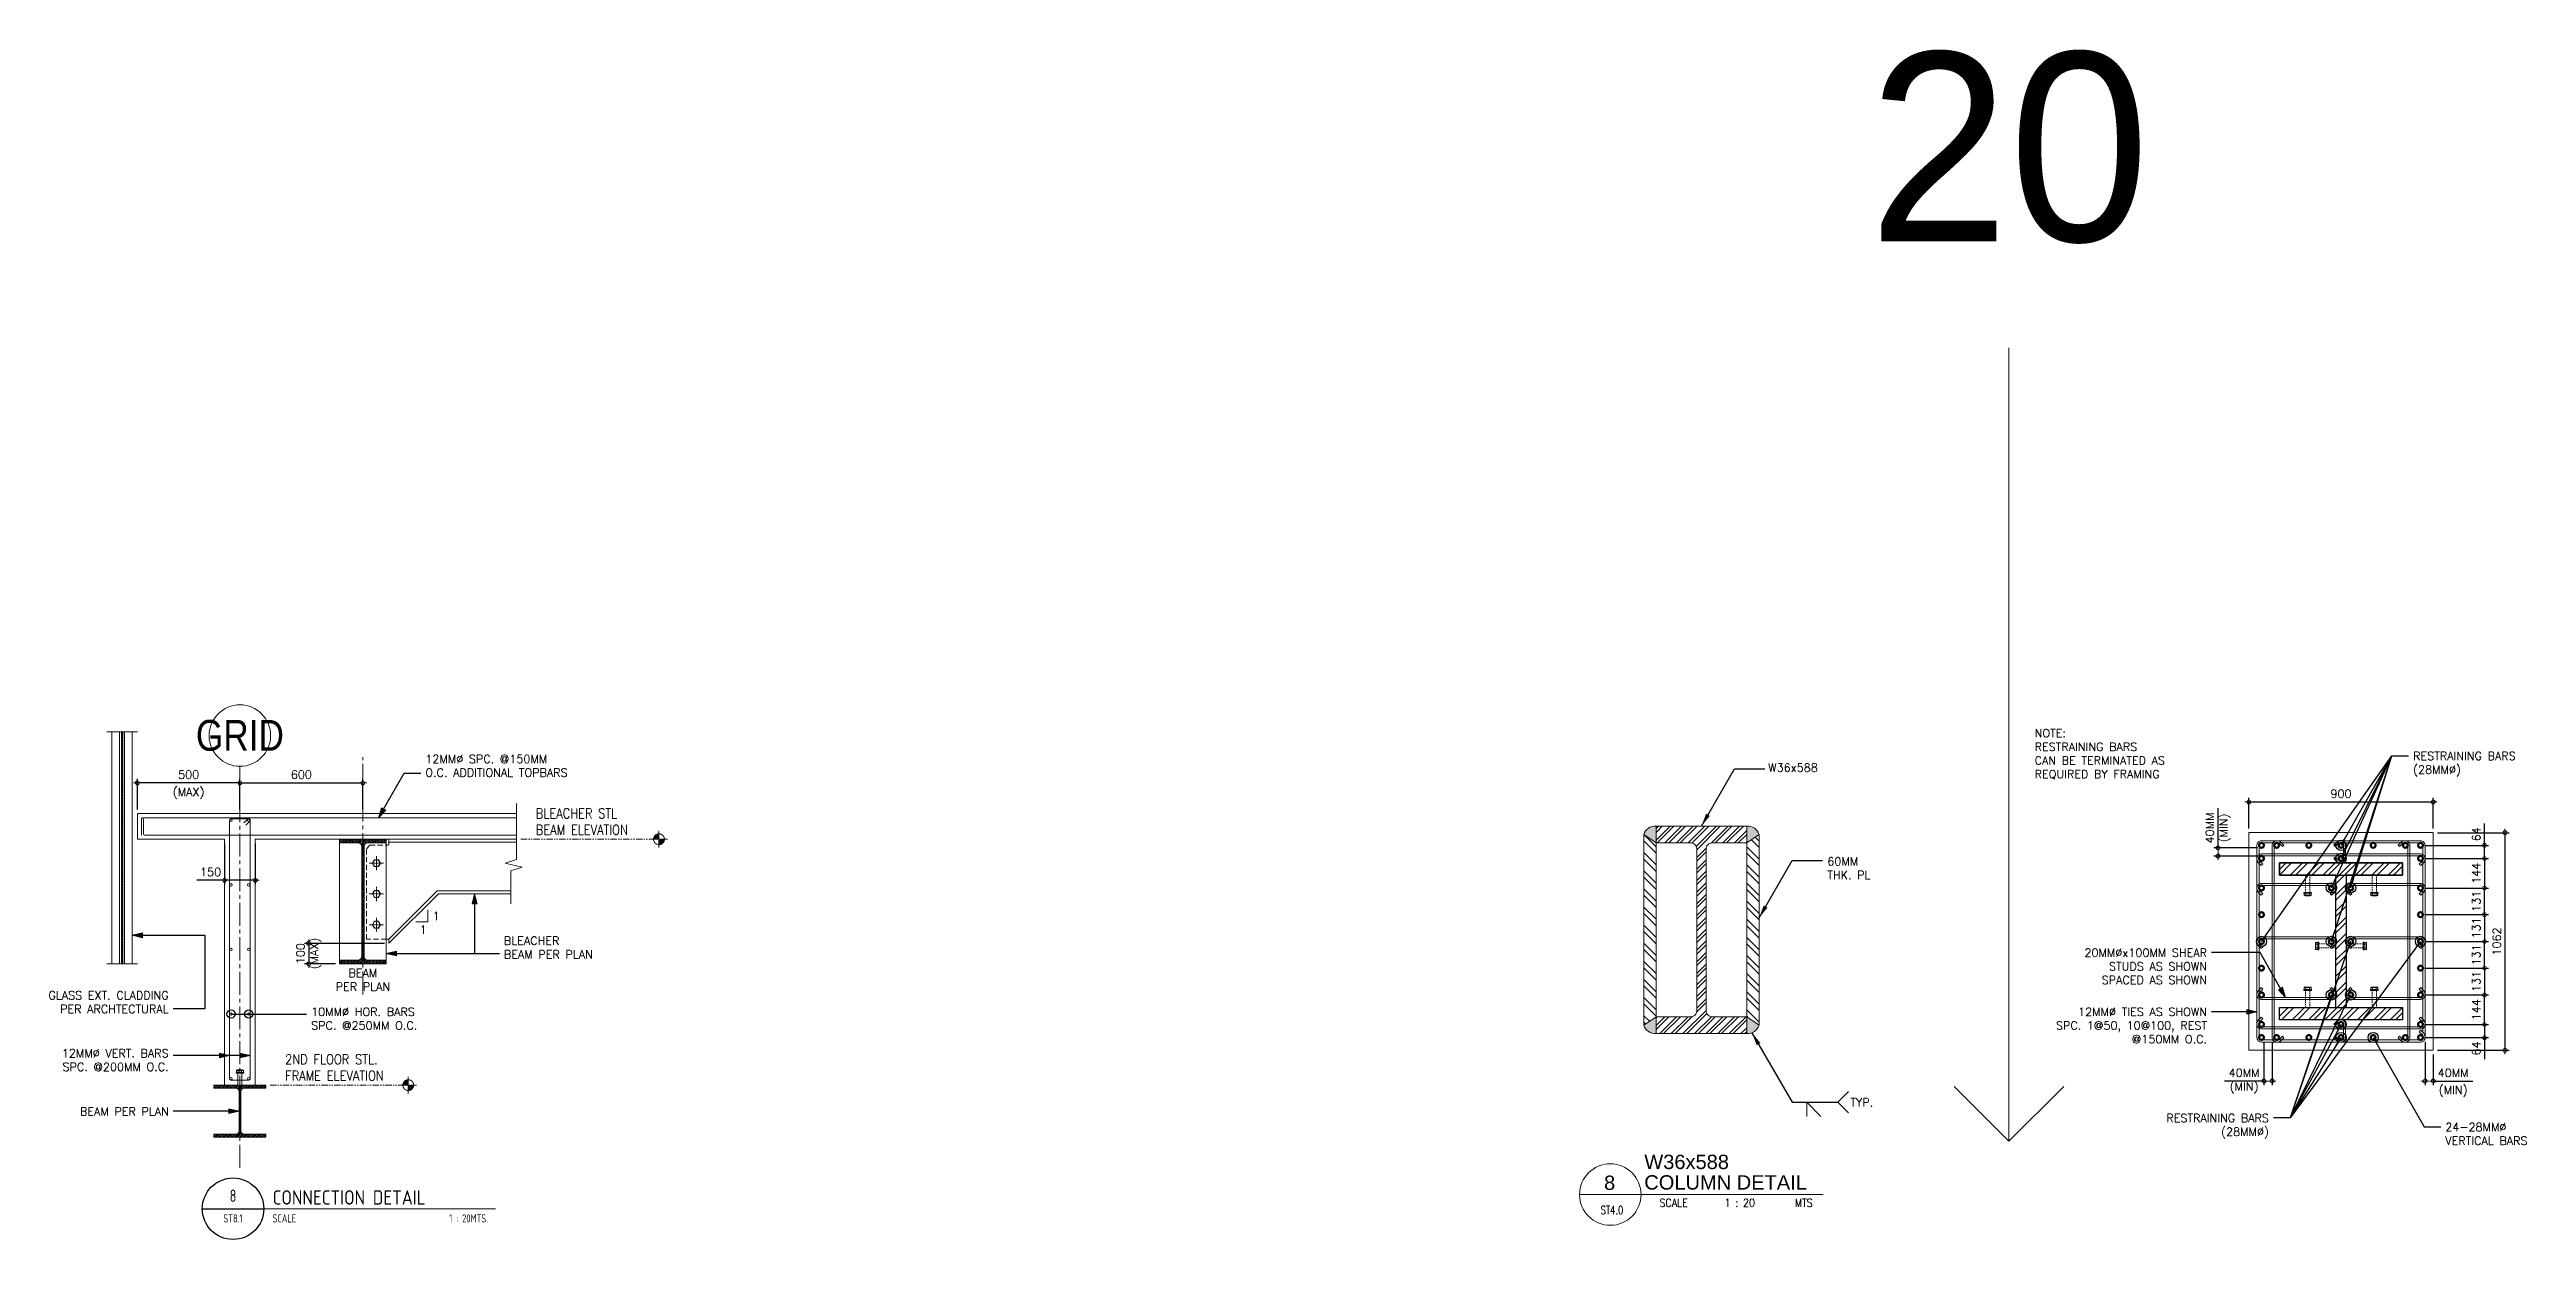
# Model space of a CAD drawing. Header units: millimetres. Extents: x 0 to 437400, y -4782 to 73710.
# Drawn here: x 29319 to 41405, y 13663 to 19470 of the extents above; entities that cross this region are included whole.
import ezdxf
from ezdxf.enums import TextEntityAlignment as Align

# ---------------------------------------------------------------- set-up
doc = ezdxf.new("R2010")
doc.units = ezdxf.units.MM
doc.header["$LTSCALE"] = 10
doc.header["$MEASUREMENT"] = 0
for name, pattern in [('CENTER2', [1.125, 0.75, -0.125, 0.125, -0.125]), ('HIDDEN', [0.375, 0.25, -0.125]), ('PHANTOM2', [1.25, 0.625, -0.125, 0.125, -0.125, 0.125, -0.125])]:
    doc.linetypes.add(name, pattern=pattern)
doc.layers.get('0').update_dxf_attribs({"lineweight": 9})
for name, color, linetype, lineweight in [('COLUMN', 5, 'Continuous', 30), ('CUT SECTION 020', 5, 'Continuous', 20), ('DRB001', 254, 'Continuous', 13), ('DRB002', 23, 'Continuous', 15), ('HATCH', 8, 'Continuous', 5), ('HPROP', 251, 'Continuous', 5), ('OUTLINE', 1, 'HIDDEN', 9), ('S-Ablt', 1, 'Continuous', 9), ('S-ANNO-DIMS', 1, 'Continuous', 5), ('S-Anno-Symb', 52, 'PHANTOM2', 9), ('S-Anno-Text', 52, 'Continuous', 15), ('S-ANNO-WELD', 1, 'Continuous', 9), ('S-BEAM-IDEN', 2, 'Continuous', 9), ('S-COLS', 6, 'Continuous', 9), ('S-DETL-FAST', 40, 'Continuous', 9), ('S-DETL-LN03', 3, 'Continuous', 9), ('S-DETL-LN8', 8, 'Continuous', 9), ('S-DETL-PATT', 9, 'Continuous', 9), ('S-DETL-RBAR', 7, 'Continuous', 9), ('S_GRID LINES', 252, 'Continuous', 5), ('S_SLAB', 253, 'Continuous', 9), ('TEXT', 2, 'Continuous', 20), ('TEXT1', 3, 'Continuous', 20), ('WELD', 251, 'Continuous', 5), ('WINDOW', 37, 'Continuous', 15)]:
    doc.layers.add(name, color=color, linetype=linetype, lineweight=lineweight)
doc.layers.add('S-DETL-GRID', color=62, linetype='Continuous', lineweight=9, plot=False)
doc.layers.add('TARGET-MAIN', color=1, linetype='Continuous')
doc.styles.add('1', font='romans.shx', dxfattribs={"width": 0.85, "height": 60})
doc.styles.add('2', font='simplex.shx', dxfattribs={"width": 0.95, "height": 40})
doc.styles.add('40', font='simplex.shx', dxfattribs={"height": 40})
doc.styles.add('ARCHITEXT', font='architxt.shx', dxfattribs={"width": 0.85})
doc.styles.add('ARIALNW', font='ARIALN.TTF')
doc.styles.add('ROMANS12', font='ROMANS.shx', dxfattribs={"height": 1.125})
doc.styles.add('ROMANS8', font='ROMANS.shx', dxfattribs={"height": 0.75})
doc.styles.add('ROMANSX', font='ROMANS.shx', dxfattribs={"height": 0.09375})
doc.styles.add('SHEETNAME', font='simplex.shx', dxfattribs={"width": 0.75, "height": 200})
doc.styles.add('TITLE1', font='HELV.shx', dxfattribs={"height": 500})
doc.dimstyles.new('ESCA20', dxfattribs={"dimtxt": 40, "dimasz": 0.25, "dimexe": 20, "dimexo": 20, "dimgap": 20, "dimtad": 1, "dimdec": 0, "dimrnd": 1, "dimdsep": 46, "dimtxsty": '40', "dimblk1": 'ESCADIM_ARW', "dimblk2": 'ESCADIM_ARW', "dimsah": 1, "dimcen": 50, "dimclrd": 256, "dimclre": 256, "dimclrt": 52, "dimadec": 0, "dimazin": 0, "dimtfac": 1, "dimtdec": 0, "dimtofl": 0, "dimtmove": 0, "dimatfit": 3, "dimldrblk": 'ESCADIM_ARW', "dimfxl": 1, "dimtolj": 1, "dimtzin": 0, "dimarcsym": 0})
doc.dimstyles.new('ESCA_ARW$7', dxfattribs={"dimtxt": 200, "dimasz": 1, "dimexe": 100, "dimexo": 100, "dimgap": 100, "dimtad": 1, "dimdec": 0, "dimrnd": 1, "dimdsep": 46, "dimtxsty": '1', "dimblk1": 'dim_arw', "dimblk2": 'dim_arw', "dimsah": 1, "dimcen": 50, "dimclrd": 1, "dimclre": 256, "dimclrt": 52, "dimadec": 0, "dimazin": 0, "dimtfac": 1, "dimtofl": 0, "dimtmove": 0, "dimatfit": 3, "dimldrblk": 'dim_arw', "dimfxl": 1, "dimtolj": 1, "dimtzin": 0, "dimarcsym": 0})
doc.dimstyles.new('TYP8$7', dxfattribs={"dimscale": 8, "dimtxt": 0.09375, "dimasz": 0.125, "dimexe": 0.0625, "dimexo": 0.0625, "dimgap": 0.03125, "dimtad": 0, "dimtoh": 1, "dimdec": 4, "dimzin": 3, "dimdsep": 46, "dimlunit": 4, "dimtxsty": 'ROMANS8', "dimcen": 0.125, "dimdle": 0.0625, "dimclrd": 256, "dimclre": 256, "dimclrt": 2, "dimadec": 0, "dimazin": 0, "dimtfac": 1, "dimtdec": 4, "dimtmove": 0, "dimatfit": 3, "dimfxl": 1, "dimtvp": 0.7, "dimfrac": 2, "dimtolj": 1, "dimtzin": 0, "dimarcsym": 0})

msp = doc.modelspace()

# ---------------------------------------------------------------- texts
at = {"layer": 'S-Anno-Text', "color": 5, "style": 'TITLE1'}
for s, p in [('W36x588', (37100.6, 14006.5)), ('COLUMN DETAIL', (37100.6, 13906.5))]:
    msp.add_text(s, height=70, dxfattribs=at).set_placement(p)
msp.add_text('8', height=70, dxfattribs=at).set_placement((36931.5, 13904.6), align=Align.CENTER)
at = {"layer": 'S-Anno-Text'}
for s, style, width, p in [('ST4.0', 'SHEETNAME', 0.75, (36943, 13786.4)), ('1 : 20', '2', 0.85, (37566.2, 13822))]:
    msp.add_text(s, height=40, dxfattribs=dict(at, style=style, width=width)).set_placement(p, align=Align.CENTER)
at = {"layer": 'S-Anno-Text', "style": '2', "width": 0.85}
msp.add_text('SCALE', height=40, dxfattribs=at).set_placement((37174.6, 13822))
msp.add_text('MTS', height=40, dxfattribs=at).set_placement((37922.4, 13822), align=Align.RIGHT)
at = {"layer": 'S-Anno-Text', "char_height": 40}
for s, insert, width, attachment_point, style in [('\\pxql;NOTE: \\PRESTRAINING BARS\\PCAN BE TERMINATED AS\\PREQUIRED BY FRAMING', (39992.9, 16153.8), 987.9, 3, 'ROMANS12'), ('12MM%%C SPC. @150MM\\PO.C. ADDITIONAL TOPBARS', (31152.9, 16027.8, 0), 910.912, 1, 'ROMANS12'), ('W36x588', (37705.2, 15965.5), 435.833, 4, 'ROMANSX'), ('RESTRAINING BARS\\P(28MM%%C)', (40851.8, 16042.6, 0), 910.912, 1, 'ROMANS12'), ('60MM \\PTHK. PL', (37993.5, 15474.6), 435.833, 4, 'ROMANSX'), ('1', (31188.3, 15261.8, 0), 936.672, 1, 'ROMANS12'), ('1', (31125.6, 15194.5, 0), 936.672, 1, 'ROMANS12'), ('\\pxql;BLEACHER\\PBEAM PER PLAN', (31536.3, 15140.8, 0), 936.672, 1, 'ROMANS12'), ('20MM%%Cx100MM SHEAR\\PSTUDS AS SHOWN \\PSPACED AS SHOWN', (39846.3, 15082.3, 0), 987.9, 3, 'ROMANS12'), ('GLASS EXT. CLADDING\\PPER ARCHTECTURAL', (29900.5, 14874.4, 0), 936.672, 3, 'ROMANS12'), ('\\pxqc;BEAM\\PPER PLAN', (30848.2, 14983.3, 0), 766.339, 2, 'ROMANS12'), ('10MM%%C HOR. BARS\\PSPC. @250MM O.C.', (30595.8, 14793.9, 0), 936.672, 1, 'ROMANS12'), ('12MM%%C TIES AS SHOWN\\PSPC. 1@50, 10@100, REST\\P@150MM O.C.', (39846.3, 14793.7, 0), 987.9, 3, 'ROMANS12'), ('12MM%%C VERT. BARS \\PSPC. @200MM O.C. ', (29900.5, 14591.6, 0), 1104.462, 3, 'ROMANS12'), ('\\pxqr;BEAM PER PLAN', (29901.5, 14307.5, 0), 936.672, 3, 'ROMANS12'), ('TYP.', (38105.9, 14332.2), 435.833, 4, 'ROMANSX'), ('RESTRAINING BARS\\P(28MM%%C)', (40148.2, 14275.4, 0), 910.912, 3, 'ROMANS12'), ('24-28MM%%C\\PVERTICAL BARS', (41008.8, 14231.4, 0), 910.912, 1, 'ROMANS12')]:
    msp.add_mtext(s, dxfattribs=dict(at, insert=insert, width=width, attachment_point=attachment_point, style=style))
at = {"layer": 'S-DETL-GRID'}
msp.add_text('20', height=921.78, dxfattribs=at).set_placement((38880, 18534.4), align=Align.CENTER)
at = {"layer": 'TEXT', "insert": (30248.2, 16122, 0), "char_height": 150, "width": 943.451, "attachment_point": 5, "style": 'ARIALNW'}
msp.add_mtext('GRID', dxfattribs=at)
at = {"layer": 'TEXT1', "char_height": 48, "attachment_point": 1, "style": '1'}
for s, insert, width in [('BLEACHER STL\\PBEAM ELEVATION', (31692.2, 15766, 0), 969.317), ('2ND FLOOR STL.\\PFRAME ELEVATION', (30469.1, 14566, 0), 724.583)]:
    msp.add_mtext(s, dxfattribs=dict(at, insert=insert, width=width))

# ---------------------------------------------------------------- blocks, each defined once
blk = doc.blocks.new('ESCADIM_ARW')
at = {"color": 9}
blk.add_line((75, 0), (-75, 0), dxfattribs=at)
blk.add_circle((0, 0), 37.5, dxfattribs=at)
blk = doc.blocks.new('*D52')
at = {"layer": 'Defpoints', "color": 0, "transparency": 16777216}
for p in [(30974, 15108, 0), (30584, 15008), (30734, 15008, 0)]:
    blk.add_point(p, dxfattribs=at)
at = {"layer": 'S-ANNO-DIMS', "lineweight": -2, "transparency": 16777216}
for p, q in [((30954, 15108), (30564, 15108)), ((30584, 15108), (30584, 15009)), ((30714, 15008), (30564, 15008))]:
    blk.add_line(p, q, dxfattribs=at)
at = {"layer": 'S-ANNO-DIMS', "lineweight": -2, "transparency": 16777216, "xscale": 0.25, "yscale": 0.25, "zscale": 0.25}
for p, rotation in [((30584, 15108), 90), ((30584, 15008), 270)]:
    blk.add_blockref('ESCADIM_ARW', p, dxfattribs=dict(at, rotation=rotation))
at = {"layer": 'S-ANNO-DIMS', "color": 52, "transparency": 16777216, "insert": (30584, 15058), "char_height": 40, "attachment_point": 5, "rotation": 90, "style": '40'}
blk.add_mtext('\\A1;100\\P(MAX)', dxfattribs=at)
blk = doc.blocks.new('HBOLTP')
at = {"color": 0, "linetype": 'ByBlock'}
blk.add_lwpolyline([(-0.25, 0.43), (-0.5, 0), (-0.25, -0.43), (0.25, -0.43), (0.5, 0), (0.25, 0.43)], close=True, dxfattribs=at)
blk.add_circle((0, 0), 0.433, dxfattribs=at)
blk = doc.blocks.new('TARGET-DWGLABEL')
at = {"layer": 'TARGET-MAIN'}
blk.add_line((-7.5, 0), (7.5, 0), dxfattribs=at)
blk.add_circle((0, 0), 7.5, dxfattribs=at)
at = {"layer": 'TARGET-MAIN', "color": 2, "style": 'ARCHITEXT', "width": 0.85}
blk.add_text('SCALE', height=2, dxfattribs=at).set_placement((9.66, -2.36), align=Align.MIDDLE_LEFT)
at = {"layer": 'TARGET-MAIN', "color": 6, "style": 'ARCHITEXT', "width": 0.85}
blk.add_attdef('DRAWING_TITLE', text='', height=5, dxfattribs=at).set_placement((9.08, 4.41), align=Align.MIDDLE_LEFT)
at = {"layer": 'TARGET-MAIN', "color": 4, "style": 'ARCHITEXT', "width": 0.85}
blk.add_attdef('DWG_NO.', text='', height=3, dxfattribs=at).set_placement((0, 3.17), align=Align.MIDDLE_CENTER)
at = {"layer": 'TARGET-MAIN', "color": 3, "style": 'ARCHITEXT', "width": 0.85}
blk.add_attdef('SHT_NO.', text='', height=2, dxfattribs=at).set_placement((-0.02, -2.36), align=Align.MIDDLE_CENTER)
at = {"layer": 'TARGET-MAIN', "color": 2, "style": 'ARCHITEXT', "width": 0.85}
blk.add_attdef('SCALE', text='', height=2, dxfattribs=at).set_placement((69.6, -2.36), align=Align.MIDDLE_RIGHT)
blk = doc.blocks.new('*D53')
at = {"layer": 'Defpoints', "color": 0, "transparency": 16777216}
for p in [(30848, 15891), (30248, 15741), (30848, 15741)]:
    blk.add_point(p, dxfattribs=at)
at = {"layer": 'S-ANNO-DIMS', "lineweight": -2, "transparency": 16777216}
for p, q in [((30248, 15761), (30248, 15911)), ((30248, 15891), (30848, 15891)), ((30848, 15761), (30848, 15911))]:
    blk.add_line(p, q, dxfattribs=at)
at = {"layer": 'S-ANNO-DIMS', "lineweight": -2, "transparency": 16777216, "xscale": 0.25, "yscale": 0.25, "zscale": 0.25, "rotation": 180}
blk.add_blockref('ESCADIM_ARW', (30248, 15891), dxfattribs=at)
at = {"layer": 'S-ANNO-DIMS', "lineweight": -2, "transparency": 16777216, "xscale": 0.25, "yscale": 0.25, "zscale": 0.25}
blk.add_blockref('ESCADIM_ARW', (30848, 15891), dxfattribs=at)
at = {"layer": 'S-ANNO-DIMS', "color": 52, "transparency": 16777216, "insert": (30548, 15931), "char_height": 40, "attachment_point": 5, "style": '40'}
blk.add_mtext('\\A1;600', dxfattribs=at)
blk = doc.blocks.new('dim_arw')
h = blk.add_hatch(color=256)
h.paths.add_polyline_path([(-125.6, 29.45), (0, 0), (-125.6, -29.45, -0.115681), (-132.51, 0, -0.115681)])
h.paths.add_polyline_path([(-249.02, 58.4), (-125.6, 29.45, 0.115681), (-132.51, 0, 0.115681), (-125.6, -29.45), (-249.02, -58.4)])
for p, q in [((0, 0), (-249.02, 58.4)), ((-249.02, 58.4), (-249.02, -58.4)), ((0, 0), (-249.02, -58.4))]:
    blk.add_line(p, q)
blk = doc.blocks.new('*D54')
at = {"layer": 'Defpoints', "color": 0, "transparency": 16777216}
for p in [(29748, 15891), (29748, 15741, 0), (30248, 15741)]:
    blk.add_point(p, dxfattribs=at)
at = {"layer": 'S-ANNO-DIMS', "lineweight": -2, "transparency": 16777216}
for p, q in [((29748, 15761), (29748, 15911)), ((30248, 15891), (29748, 15891)), ((30248, 15761), (30248, 15911))]:
    blk.add_line(p, q, dxfattribs=at)
at = {"layer": 'S-ANNO-DIMS', "lineweight": -2, "transparency": 16777216, "xscale": 0.25, "yscale": 0.25, "zscale": 0.25, "rotation": 180}
blk.add_blockref('ESCADIM_ARW', (29748, 15891), dxfattribs=at)
at = {"layer": 'S-ANNO-DIMS', "lineweight": -2, "transparency": 16777216, "xscale": 0.25, "yscale": 0.25, "zscale": 0.25}
blk.add_blockref('ESCADIM_ARW', (30248, 15891), dxfattribs=at)
at = {"layer": 'S-ANNO-DIMS', "color": 52, "transparency": 16777216, "char_height": 40, "attachment_point": 5, "style": '40'}
for s, insert in [('\\A1;(MAX)', (29998, 15840)), ('\\A1;500', (29998, 15931))]:
    blk.add_mtext(s, dxfattribs=dict(at, insert=insert))
blk = doc.blocks.new('BOLT', base_point=(6.579, 3.6798))
for p, q in [((6.571, 3.6847), (6.571, 3.6798)), ((6.575, 3.6847), (6.571, 3.6847)), ((6.575, 3.6858), (6.573, 3.6858)), ((6.575, 3.6798), (6.575, 3.6858)), ((6.575, 3.6858), (6.583, 3.6858)), ((6.575, 3.6847), (6.583, 3.6847)), ((6.585, 3.6858), (6.583, 3.6858)), ((6.583, 3.6798), (6.583, 3.6858)), ((6.587, 3.6847), (6.583, 3.6847)), ((6.587, 3.6798), (6.587, 3.6847))]:
    blk.add_line(p, q)
for centre, radius, start, end in [((6.573, 3.6833), 0.00241, 33.9696, 146.0304), ((6.579, 3.6777), 0.00805, 60.2058, 119.7942), ((6.585, 3.6833), 0.00241, 33.9696, 146.0304)]:
    blk.add_arc(centre, radius, start, end)
blk = doc.blocks.new('BOLT20')
at = {"color": 1}
for p, q in [((-18.5, 4.5), (-18.5, 0)), ((18.5, 4.5), (-18.5, 4.5)), ((-18.5, 0), (18.5, 0)), ((18.5, 0), (18.5, 4.5))]:
    blk.add_line(p, q, dxfattribs=at)
at = {"color": 1, "xscale": 2125, "yscale": 2000, "zscale": 2125}
blk.add_blockref('BOLT', (0, 4.5), dxfattribs=at)
blk = doc.blocks.new('Elev_Pnt')
at = {"layer": 'S-Anno-Symb'}
h = blk.add_hatch(color=1, dxfattribs=at)
h.paths.add_polyline_path([(0, 110, 0.414214), (-110, 0), (0, 0)])
h.paths.add_polyline_path([(110, 0), (0, 0), (0, -110, 0.414214)])
at = {"layer": 'S-Anno-Symb', "color": 1}
for p, q in [((-170, 0), (170, 0)), ((0, -170), (0, 170))]:
    blk.add_line(p, q, dxfattribs=at)
blk.add_circle((0, 0), 110, dxfattribs=at)
blk = doc.blocks.new('*D55')
at = {"layer": 'Defpoints', "color": 0, "transparency": 16777216}
for p in [(30173, 15616, 0), (30323, 15616, 0), (30173, 15416)]:
    blk.add_point(p, dxfattribs=at)
at = {"layer": 'S-ANNO-DIMS', "lineweight": -2, "transparency": 16777216}
for p, q in [((30173, 15596), (30173, 15396)), ((30323, 15596), (30323, 15396)), ((30173, 15416), (30038, 15416)), ((30323, 15416), (30173, 15416))]:
    blk.add_line(p, q, dxfattribs=at)
at = {"layer": 'S-ANNO-DIMS', "lineweight": -2, "transparency": 16777216, "xscale": 0.25, "yscale": 0.25, "zscale": 0.25, "rotation": 180}
blk.add_blockref('ESCADIM_ARW', (30173, 15416), dxfattribs=at)
at = {"layer": 'S-ANNO-DIMS', "lineweight": -2, "transparency": 16777216, "xscale": 0.25, "yscale": 0.25, "zscale": 0.25}
blk.add_blockref('ESCADIM_ARW', (30323, 15416), dxfattribs=at)
at = {"layer": 'S-ANNO-DIMS', "color": 52, "transparency": 16777216, "insert": (30105, 15456), "char_height": 40, "attachment_point": 5, "style": '40'}
blk.add_mtext('\\A1;150', dxfattribs=at)
blk = doc.blocks.new('*D120')
at = {"layer": 'Defpoints', "color": 0, "transparency": 16777216}
for p in [(40888, 14712), (40888, 14648), (41200, 14648)]:
    blk.add_point(p, dxfattribs=at)
at = {"layer": 'S-ANNO-DIMS', "lineweight": -2, "transparency": 16777216}
for p, q in [((40908, 14712), (41220, 14712)), ((40908, 14648), (41220, 14648)), ((41200, 14712), (41200, 14649)), ((41200, 14648), (41200, 14542))]:
    blk.add_line(p, q, dxfattribs=at)
at = {"layer": 'S-ANNO-DIMS', "lineweight": -2, "transparency": 16777216, "xscale": 0.25, "yscale": 0.25, "zscale": 0.25}
for p, rotation in [((41200, 14712), 90), ((41200, 14648), 270)]:
    blk.add_blockref('ESCADIM_ARW', p, dxfattribs=dict(at, rotation=rotation))
at = {"layer": 'S-ANNO-DIMS', "color": 52, "transparency": 16777216, "insert": (41160, 14595), "char_height": 40, "attachment_point": 5, "rotation": 90, "style": '40'}
blk.add_mtext('\\A1;64', dxfattribs=at)
blk = doc.blocks.new('*D121')
at = {"layer": 'Defpoints', "color": 0, "transparency": 16777216}
for p in [(40950, 15798), (40050, 15648), (40950, 15648)]:
    blk.add_point(p, dxfattribs=at)
at = {"layer": 'S-ANNO-DIMS', "lineweight": -2, "transparency": 16777216}
for p, q in [((40050, 15668), (40050, 15818)), ((40050, 15798), (40950, 15798)), ((40950, 15668), (40950, 15818))]:
    blk.add_line(p, q, dxfattribs=at)
at = {"layer": 'S-ANNO-DIMS', "lineweight": -2, "transparency": 16777216, "xscale": 0.25, "yscale": 0.25, "zscale": 0.25, "rotation": 180}
blk.add_blockref('ESCADIM_ARW', (40050, 15798), dxfattribs=at)
at = {"layer": 'S-ANNO-DIMS', "lineweight": -2, "transparency": 16777216, "xscale": 0.25, "yscale": 0.25, "zscale": 0.25}
blk.add_blockref('ESCADIM_ARW', (40950, 15798), dxfattribs=at)
at = {"layer": 'S-ANNO-DIMS', "color": 52, "transparency": 16777216, "insert": (40500, 15838), "char_height": 40, "attachment_point": 5, "style": '40'}
blk.add_mtext('\\A1;900', dxfattribs=at)
blk = doc.blocks.new('*D122')
at = {"layer": 'Defpoints', "color": 0, "transparency": 16777216}
for p in [(40910, 14648), (40950, 14586), (40950, 14436)]:
    blk.add_point(p, dxfattribs=at)
at = {"layer": 'S-ANNO-DIMS', "lineweight": -2, "transparency": 16777216}
for p, q in [((40910, 14628), (40910, 14416)), ((40950, 14566), (40950, 14416)), ((40910, 14436), (40910, 14436)), ((40950, 14436), (41143, 14436))]:
    blk.add_line(p, q, dxfattribs=at)
at = {"layer": 'S-ANNO-DIMS', "lineweight": -2, "transparency": 16777216, "xscale": 0.25, "yscale": 0.25, "zscale": 0.25}
blk.add_blockref('ESCADIM_ARW', (40910, 14436), dxfattribs=at)
at = {"layer": 'S-ANNO-DIMS', "lineweight": -2, "transparency": 16777216, "xscale": 0.25, "yscale": 0.25, "zscale": 0.25, "rotation": 180}
blk.add_blockref('ESCADIM_ARW', (40950, 14436), dxfattribs=at)
at = {"layer": 'S-ANNO-DIMS', "color": 52, "transparency": 16777216, "char_height": 40, "attachment_point": 5, "style": '40'}
for s, insert in [('\\A1;40MM', (41047, 14476)), ('\\A1;(MIN)', (41047, 14386))]:
    blk.add_mtext(s, dxfattribs=dict(at, insert=insert))
blk = doc.blocks.new('*D123')
at = {"layer": 'Defpoints', "color": 0, "transparency": 16777216}
for p in [(40124, 14648), (40164, 14648), (40124, 14436)]:
    blk.add_point(p, dxfattribs=at)
at = {"layer": 'S-ANNO-DIMS', "lineweight": -2, "transparency": 16777216}
for p, q in [((40124, 14628), (40124, 14416)), ((40164, 14628), (40164, 14416)), ((40124, 14436), (39931, 14436)), ((40164, 14436), (40165, 14436))]:
    blk.add_line(p, q, dxfattribs=at)
at = {"layer": 'S-ANNO-DIMS', "lineweight": -2, "transparency": 16777216, "xscale": 0.25, "yscale": 0.25, "zscale": 0.25}
blk.add_blockref('ESCADIM_ARW', (40124, 14436), dxfattribs=at)
at = {"layer": 'S-ANNO-DIMS', "lineweight": -2, "transparency": 16777216, "xscale": 0.25, "yscale": 0.25, "zscale": 0.25, "rotation": 180}
blk.add_blockref('ESCADIM_ARW', (40164, 14436), dxfattribs=at)
at = {"layer": 'S-ANNO-DIMS', "color": 52, "transparency": 16777216, "insert": (40027, 14436), "char_height": 40, "attachment_point": 5, "style": '40'}
blk.add_mtext('\\A1;40MM\\P(MIN)', dxfattribs=at)
blk = doc.blocks.new('*D124')
at = {"layer": 'Defpoints', "color": 0, "transparency": 16777216}
for p in [(39900, 15534), (40112, 15574), (40112, 15534)]:
    blk.add_point(p, dxfattribs=at)
at = {"layer": 'S-ANNO-DIMS', "lineweight": -2, "transparency": 16777216}
for p, q in [((39900, 15575), (39900, 15767)), ((40092, 15574), (39880, 15574)), ((40092, 15534), (39880, 15534)), ((39900, 15534), (39900, 15534))]:
    blk.add_line(p, q, dxfattribs=at)
at = {"layer": 'S-ANNO-DIMS', "lineweight": -2, "transparency": 16777216, "xscale": 0.25, "yscale": 0.25, "zscale": 0.25}
for p, rotation in [((39900, 15574), 270), ((39900, 15534), 90)]:
    blk.add_blockref('ESCADIM_ARW', p, dxfattribs=dict(at, rotation=rotation))
at = {"layer": 'S-ANNO-DIMS', "color": 52, "transparency": 16777216, "insert": (39900, 15671), "char_height": 40, "attachment_point": 5, "rotation": 90, "style": '40'}
blk.add_mtext('\\A1;40MM\\P(MIN)', dxfattribs=at)
blk = doc.blocks.new('*D125')
at = {"layer": 'Defpoints', "color": 0, "transparency": 16777216}
for p in [(40950, 15648), (40950, 14586), (41300, 14586)]:
    blk.add_point(p, dxfattribs=at)
at = {"layer": 'S-ANNO-DIMS', "lineweight": -2, "transparency": 16777216}
for p, q in [((40970, 15648), (41320, 15648)), ((41300, 15648), (41300, 14587)), ((40970, 14586), (41320, 14586))]:
    blk.add_line(p, q, dxfattribs=at)
at = {"layer": 'S-ANNO-DIMS', "lineweight": -2, "transparency": 16777216, "xscale": 0.25, "yscale": 0.25, "zscale": 0.25}
for p, rotation in [((41300, 15648), 90), ((41300, 14586), 270)]:
    blk.add_blockref('ESCADIM_ARW', p, dxfattribs=dict(at, rotation=rotation))
at = {"layer": 'S-ANNO-DIMS', "color": 52, "transparency": 16777216, "insert": (41260, 15117), "char_height": 40, "attachment_point": 5, "rotation": 90, "style": '40'}
blk.add_mtext('\\A1;1062', dxfattribs=at)
blk = doc.blocks.new('*D126')
at = {"layer": 'Defpoints', "color": 0, "transparency": 16777216}
for p in [(40888, 14856), (41200, 14856), (40888, 14712)]:
    blk.add_point(p, dxfattribs=at)
at = {"layer": 'S-ANNO-DIMS', "lineweight": -2, "transparency": 16777216}
for p, q in [((40908, 14856), (41220, 14856)), ((41200, 14713), (41200, 14856)), ((40908, 14712), (41220, 14712))]:
    blk.add_line(p, q, dxfattribs=at)
at = {"layer": 'S-ANNO-DIMS', "lineweight": -2, "transparency": 16777216, "xscale": 0.25, "yscale": 0.25, "zscale": 0.25}
for p, rotation in [((41200, 14856), 90), ((41200, 14712), 270)]:
    blk.add_blockref('ESCADIM_ARW', p, dxfattribs=dict(at, rotation=rotation))
at = {"layer": 'S-ANNO-DIMS', "color": 52, "transparency": 16777216, "insert": (41160, 14784), "char_height": 40, "attachment_point": 5, "rotation": 90, "style": '40'}
blk.add_mtext('\\A1;144', dxfattribs=at)
blk = doc.blocks.new('*D127')
at = {"layer": 'Defpoints', "color": 0, "transparency": 16777216}
for p in [(40888, 14987), (40888, 14856), (41200, 14856)]:
    blk.add_point(p, dxfattribs=at)
at = {"layer": 'S-ANNO-DIMS', "lineweight": -2, "transparency": 16777216}
for p, q in [((40908, 14987), (41220, 14987)), ((41200, 14987), (41200, 14857)), ((40908, 14856), (41220, 14856))]:
    blk.add_line(p, q, dxfattribs=at)
at = {"layer": 'S-ANNO-DIMS', "lineweight": -2, "transparency": 16777216, "xscale": 0.25, "yscale": 0.25, "zscale": 0.25}
for p, rotation in [((41200, 14987), 90), ((41200, 14856), 270)]:
    blk.add_blockref('ESCADIM_ARW', p, dxfattribs=dict(at, rotation=rotation))
at = {"layer": 'S-ANNO-DIMS', "color": 52, "transparency": 16777216, "insert": (41160, 14922), "char_height": 40, "attachment_point": 5, "rotation": 90, "style": '40'}
blk.add_mtext('\\A1;131', dxfattribs=at)
blk = doc.blocks.new('*D128')
at = {"layer": 'Defpoints', "color": 0, "transparency": 16777216}
for p in [(40888, 15117), (41200, 15117), (40888, 14987)]:
    blk.add_point(p, dxfattribs=at)
at = {"layer": 'S-ANNO-DIMS', "lineweight": -2, "transparency": 16777216}
for p, q in [((40908, 15117), (41220, 15117)), ((41200, 14987), (41200, 15117)), ((40908, 14987), (41220, 14987))]:
    blk.add_line(p, q, dxfattribs=at)
at = {"layer": 'S-ANNO-DIMS', "lineweight": -2, "transparency": 16777216, "xscale": 0.25, "yscale": 0.25, "zscale": 0.25}
for p, rotation in [((41200, 15117), 90), ((41200, 14987), 270)]:
    blk.add_blockref('ESCADIM_ARW', p, dxfattribs=dict(at, rotation=rotation))
at = {"layer": 'S-ANNO-DIMS', "color": 52, "transparency": 16777216, "insert": (41160, 15052), "char_height": 40, "attachment_point": 5, "rotation": 90, "style": '40'}
blk.add_mtext('\\A1;131', dxfattribs=at)
blk = doc.blocks.new('*D132')
at = {"layer": 'Defpoints', "color": 0, "transparency": 16777216}
for p in [(40888, 15586), (40888, 15522), (41200, 15586)]:
    blk.add_point(p, dxfattribs=at)
at = {"layer": 'S-ANNO-DIMS', "lineweight": -2, "transparency": 16777216}
for p, q in [((41200, 15586), (41200, 15693)), ((40908, 15586), (41220, 15586)), ((40908, 15522), (41220, 15522)), ((41200, 15523), (41200, 15586))]:
    blk.add_line(p, q, dxfattribs=at)
at = {"layer": 'S-ANNO-DIMS', "lineweight": -2, "transparency": 16777216, "xscale": 0.25, "yscale": 0.25, "zscale": 0.25}
for p, rotation in [((41200, 15586), 90), ((41200, 15522), 270)]:
    blk.add_blockref('ESCADIM_ARW', p, dxfattribs=dict(at, rotation=rotation))
at = {"layer": 'S-ANNO-DIMS', "color": 52, "transparency": 16777216, "insert": (41160, 15640), "char_height": 40, "attachment_point": 5, "rotation": 90, "style": '40'}
blk.add_mtext('\\A1;64', dxfattribs=at)
blk = doc.blocks.new('*D129')
at = {"layer": 'Defpoints', "color": 0, "transparency": 16777216}
for p in [(40888, 15522), (40888, 15378), (41200, 15378)]:
    blk.add_point(p, dxfattribs=at)
at = {"layer": 'S-ANNO-DIMS', "lineweight": -2, "transparency": 16777216}
for p, q in [((40908, 15522), (41220, 15522)), ((41200, 15522), (41200, 15379)), ((40908, 15378), (41220, 15378))]:
    blk.add_line(p, q, dxfattribs=at)
at = {"layer": 'S-ANNO-DIMS', "lineweight": -2, "transparency": 16777216, "xscale": 0.25, "yscale": 0.25, "zscale": 0.25}
for p, rotation in [((41200, 15522), 90), ((41200, 15378), 270)]:
    blk.add_blockref('ESCADIM_ARW', p, dxfattribs=dict(at, rotation=rotation))
at = {"layer": 'S-ANNO-DIMS', "color": 52, "transparency": 16777216, "insert": (41160, 15450), "char_height": 40, "attachment_point": 5, "rotation": 90, "style": '40'}
blk.add_mtext('\\A1;144', dxfattribs=at)
blk = doc.blocks.new('*D130')
at = {"layer": 'Defpoints', "color": 0, "transparency": 16777216}
for p in [(40888, 15378), (41200, 15378), (40888, 15248)]:
    blk.add_point(p, dxfattribs=at)
at = {"layer": 'S-ANNO-DIMS', "lineweight": -2, "transparency": 16777216}
for p, q in [((40908, 15378), (41220, 15378)), ((41200, 15248), (41200, 15378)), ((40908, 15248), (41220, 15248))]:
    blk.add_line(p, q, dxfattribs=at)
at = {"layer": 'S-ANNO-DIMS', "lineweight": -2, "transparency": 16777216, "xscale": 0.25, "yscale": 0.25, "zscale": 0.25}
for p, rotation in [((41200, 15378), 90), ((41200, 15248), 270)]:
    blk.add_blockref('ESCADIM_ARW', p, dxfattribs=dict(at, rotation=rotation))
at = {"layer": 'S-ANNO-DIMS', "color": 52, "transparency": 16777216, "insert": (41160, 15313), "char_height": 40, "attachment_point": 5, "rotation": 90, "style": '40'}
blk.add_mtext('\\A1;131', dxfattribs=at)
blk = doc.blocks.new('*D131')
at = {"layer": 'Defpoints', "color": 0, "transparency": 16777216}
for p in [(40888, 15248), (40888, 15117), (41200, 15117)]:
    blk.add_point(p, dxfattribs=at)
at = {"layer": 'S-ANNO-DIMS', "lineweight": -2, "transparency": 16777216}
for p, q in [((40908, 15248), (41220, 15248)), ((41200, 15248), (41200, 15118)), ((40908, 15117), (41220, 15117))]:
    blk.add_line(p, q, dxfattribs=at)
at = {"layer": 'S-ANNO-DIMS', "lineweight": -2, "transparency": 16777216, "xscale": 0.25, "yscale": 0.25, "zscale": 0.25}
for p, rotation in [((41200, 15248), 90), ((41200, 15117), 270)]:
    blk.add_blockref('ESCADIM_ARW', p, dxfattribs=dict(at, rotation=rotation))
at = {"layer": 'S-ANNO-DIMS', "color": 52, "transparency": 16777216, "insert": (41160, 15183), "char_height": 40, "attachment_point": 5, "rotation": 90, "style": '40'}
blk.add_mtext('\\A1;131', dxfattribs=at)

# ---------------------------------------------------------------- dimensions: what is measured, and where the dimension line sits
at = {"layer": 'S-ANNO-DIMS'}
for base, p1, p2, text, picture, middle in [((29748.2, 15890.9, 0), (30248.2, 15740.9, 0), (29748.2, 15740.9, 0), '<>\\X(MAX)', '*D54', (29998.2, 15890.9, 0)), ((40950, 14436.4), (40910, 14648.4), (40950, 14586.4), '<>MM\\X(MIN)', '*D122', (41046.7, 14436.4))]:
    dim = msp.add_linear_dim(base=base, p1=p1, p2=p2, angle=180, text=text, dimstyle='ESCA20', dxfattribs=at)
    dim.commit()
    dim.dimension.update_dxf_attribs({"geometry": picture, "text_midpoint": middle})
dim = msp.add_linear_dim(base=(30848.2, 15890.9, 0), p1=(30248.2, 15740.9, 0), p2=(30848.2, 15740.9, 0), text='<>\\X', dimstyle='ESCA20', dxfattribs=at)
dim.commit()
dim.dimension.update_dxf_attribs({"geometry": '*D53', "text_midpoint": (30548.2, 15890.9, 0)})
for base, p1, p2, angle, picture, middle in [((40950, 15798.4), (40050, 15648.4), (40950, 15648.4), 180, '*D121', (40500, 15838.4)), ((41200, 15586.4), (40888, 15522.4), (40888, 15586.4), 90, '*D132', (41160, 15640)), ((41300, 14586.4), (40950, 15648.4), (40950, 14586.4), 270, '*D125', (41260, 15117.4)), ((41200, 15378.4), (40888, 15522.4), (40888, 15378.4), 270, '*D129', (41160, 15450.4)), ((41200, 15378.4476411), (40888, 15247.9476411), (40888, 15378.4476411), 90, '*D130', (41160, 15313.1976411)), ((41200, 15117.4476411), (40888, 14986.9476411), (40888, 15117.4476411), 90, '*D128', (41160, 15052.1976411)), ((41200, 14856.4476411), (40888, 14986.9476411), (40888, 14856.4476411), 270, '*D127', (41160, 14921.6976411)), ((41200, 14856.4), (40888, 14712.4), (40888, 14856.4), 90, '*D126', (41160, 14784.4)), ((41200, 14648.4), (40888, 14712.4), (40888, 14648.4), 270, '*D120', (41160, 14594.9))]:
    dim = msp.add_linear_dim(base=base, p1=p1, p2=p2, angle=angle, dimstyle='ESCA20', dxfattribs=at)
    dim.commit()
    dim.dimension.update_dxf_attribs({"geometry": picture, "text_midpoint": middle})
for base, p1, p2, angle, text, picture, middle in [((39900, 15534.4), (40112, 15574.4), (40112, 15534.4), 90, '<>MM\\X(MIN)', '*D124', (39900, 15671.1)), ((41200, 15117.4), (40888, 15247.9), (40888, 15117.4), 270, '131', '*D131', (41200, 15182.7)), ((30584, 15008.3, 0), (30974.3, 15108.3, 0), (30734, 15008.3, 0), 90, '<>\\X(MAX)', '*D52', (30584, 15058.3, 0))]:
    dim = msp.add_linear_dim(base=base, p1=p1, p2=p2, angle=angle, text=text, dimstyle='ESCA20', dxfattribs=at)
    dim.commit()
    dim.dimension.update_dxf_attribs({"geometry": picture, "text_midpoint": middle, "dimtype": 160})
dim = msp.add_linear_dim(base=(30173.2, 15416, 0), p1=(30323.2, 15615.9, 0), p2=(30173.2, 15615.9, 0), dimstyle='ESCA20', dxfattribs=at)
dim.commit()
dim.dimension.update_dxf_attribs({"geometry": '*D55', "text_midpoint": (30105.3, 15416, 0), "dimtype": 160})
dim = msp.add_linear_dim(base=(40124, 14436.4), p1=(40164, 14648.4), p2=(40124, 14648.4), text='<>MM\\X(MIN)', dimstyle='ESCA20', dxfattribs=at)
dim.commit()
dim.dimension.update_dxf_attribs({"geometry": '*D123', "text_midpoint": (40027.3, 14436.4), "dimtype": 160})

# ---------------------------------------------------------------- hatches: boundary and pattern name
at = {"layer": 'HATCH'}
h = msp.add_hatch(dxfattribs=at)
h.set_pattern_fill('ANSI32', color=254, scale=25, style=0)
h.set_pattern_definition([(45, (-121997.13, -116890.902), (-6.62912607, 6.62912607), []), (45, (-121992.711, -116890.902), (-6.62912607, 6.62912607), [])])
h.paths.add_polyline_path([(29670.2, 16140.9), (29676.2, 16140.9), (29676.2, 15008.3), (29670.2, 15008.3)])
h = msp.add_hatch(dxfattribs=at)
h.set_pattern_fill('ANSI31', color=254, scale=50, style=0)
h.set_pattern_definition([(45, (-118582.229, -117015.902), (-4.41941738, 4.41941738), [])])
edge = h.paths.add_edge_path()
edge.add_line((30848.2, 15008.3), (30734, 15008.3))
edge.add_line((30734, 15008.3), (30734, 15025.6))
edge.add_line((30734, 15025.6), (30823.3, 15025.6))
edge.add_arc((30823.3, 15044.8), 19.2, 270, 360)
edge.add_line((30842.6, 15044.8), (30842.6, 15579.4))
edge.add_arc((30823.3, 15579.4), 19.2, 0, 90)
edge.add_line((30823.3, 15598.6), (30734, 15598.6))
edge.add_line((30734, 15598.6), (30734, 15615.9))
edge.add_line((30734, 15615.9), (30962.3, 15615.9))
edge.add_line((30962.3, 15615.9), (30962.3, 15598.6))
edge.add_line((30962.3, 15598.6), (30873, 15598.6))
edge.add_arc((30873, 15579.4), 19.2, 90, 180)
edge.add_line((30853.8, 15579.4), (30853.8, 15044.8))
edge.add_arc((30873, 15044.8), 19.2, 180, 270)
edge.add_line((30873, 15025.6), (30962.3, 15025.6))
edge.add_line((30962.3, 15025.6), (30962.3, 15008.3))
edge.add_line((30962.3, 15008.3), (30848.2, 15008.3))
h = msp.add_hatch(dxfattribs=at)
h.set_pattern_fill('ANSI32', color=256, scale=150, style=0)
h.set_pattern_definition([(45, (-3240, 10848), (-39.77476, 39.77476), []), (45, (-3213.483, 10848), (-39.77476, 39.77476), [])])
h.paths.add_polyline_path([(40200, 15500.4), (40800, 15500.4), (40800, 15440.4), (40525, 15440.4), (40525, 14794.4), (40800, 14794.4), (40800, 14734.4), (40200, 14734.4), (40200, 14794.4), (40475, 14794.4), (40475, 15440.4), (40200, 15440.4)])
h = msp.add_hatch(dxfattribs=at)
h.set_pattern_fill('ANSI31', color=254, scale=50, style=0)
h.set_pattern_definition([(45, (-106065.4467, -117941.8645), (-4.41941738, 4.41941738), [])])
edge = h.paths.add_edge_path()
edge.add_line((30248.2, 14162.4), (30121.2, 14162.4))
edge.add_line((30121.2, 14162.4), (30121.2, 14176.6))
edge.add_line((30121.2, 14176.6), (30227.9, 14176.6))
edge.add_arc((30227.9, 14192.5), 15.9, 270, 360)
edge.add_line((30243.9, 14192.5), (30243.9, 14385.7))
edge.add_arc((30227.9, 14385.7), 15.9, 0, 90)
edge.add_line((30227.9, 14401.6), (30121.2, 14401.6))
edge.add_line((30121.2, 14401.6), (30121.2, 14415.9))
edge.add_line((30121.2, 14415.9), (30375.2, 14415.9))
edge.add_line((30375.2, 14415.9), (30375.2, 14401.6))
edge.add_line((30375.2, 14401.6), (30268.4, 14401.6))
edge.add_arc((30268.4, 14385.7), 15.9, 90, 180)
edge.add_line((30252.5, 14385.7), (30252.5, 14192.5))
edge.add_arc((30268.4, 14192.5), 15.9, 180, 270)
edge.add_line((30268.4, 14176.6), (30375.2, 14176.6))
edge.add_line((30375.2, 14176.6), (30375.2, 14162.4))
edge.add_line((30375.2, 14162.4), (30248.2, 14162.4))
at = {"layer": 'S-DETL-LN8'}
h = msp.add_hatch(dxfattribs=at)
h.set_pattern_fill('STEEL', color=256, scale=500, angle=90, style=0)
h.set_pattern_definition([(135, (-17013.81, 8674.6), (-44.194174, -44.194174), []), (135, (-17045.06, 8674.6), (-44.194174, -44.194174), [])])
h.paths.add_polyline_path([(37600.3, 15597.8), (37660.3, 15638.8), (37660.3, 14708.9), (37600.3, 14749.9)])
h.paths.add_polyline_path([(37158.3, 15597.8), (37098.3, 15638.8), (37098.3, 14708.9), (37158.3, 14749.9)])
at = {"layer": 'S-DETL-PATT'}
h = msp.add_hatch(dxfattribs=at)
h.set_pattern_fill('ANSI32', color=256, scale=106.666667, style=0)
h.set_pattern_definition([(45, (-17013.81, 8674.6), (-28.28427, 28.28427), []), (45, (-16994.954, 8674.6), (-28.28427, 28.28427), [])])
edge = h.paths.add_edge_path()
edge.add_line((37379.3, 14667.9), (37158.3, 14667.9))
edge.add_line((37158.3, 14667.9), (37158.3, 14749.9))
edge.add_line((37158.3, 14749.9), (37327.5, 14749.9))
edge.add_arc((37327.5, 14779), 29.1, 270, 360)
edge.add_line((37356.5, 14779), (37356.5, 15568.7))
edge.add_arc((37327.5, 15568.7), 29.1, 0, 90)
edge.add_line((37327.5, 15597.8), (37158.3, 15597.8))
edge.add_line((37158.3, 15597.8), (37158.3, 15679.8))
edge.add_line((37158.3, 15679.8), (37600.3, 15679.8))
edge.add_line((37600.3, 15679.8), (37600.3, 15597.8))
edge.add_line((37600.3, 15597.8), (37431.1, 15597.8))
edge.add_arc((37431.1, 15568.7), 29.1, 90, 180)
edge.add_line((37402, 15568.7), (37402, 14779))
edge.add_arc((37431.1, 14779), 29.1, 180, 270)
edge.add_line((37431.1, 14749.9), (37600.3, 14749.9))
edge.add_line((37600.3, 14749.9), (37600.3, 14667.9))
edge.add_line((37600.3, 14667.9), (37379.3, 14667.9))
at = {"layer": 'WELD'}
h = msp.add_hatch(color=256, dxfattribs=at)
h.paths.add_polyline_path([(37158.3, 15679.8, 0.357162), (37098.3, 15638.8), (37158.3, 15597.8)])
h.paths.add_polyline_path([(37600.3, 15679.8), (37600.3, 15597.8), (37660.3, 15638.8, 0.357162)])
h.paths.add_polyline_path([(37600.3, 14749.9), (37600.3, 14667.9, 0.357162), (37660.3, 14708.9)])
h.paths.add_polyline_path([(37158.3, 14749.9), (37098.3, 14708.9, 0.357162), (37158.3, 14667.9)])

# ---------------------------------------------------------------- linework, layer by layer
at = {"color": 1}
for p, q in [((29748.2, 16140.9, 0), (29598.2, 16140.9, 0)), ((29748.2, 15008.3, 0), (29598.2, 15008.3, 0))]:
    msp.add_line(p, q, dxfattribs=at)
at = {"color": 1, "elevation": 0}
msp.add_lwpolyline([(31598.4, 15790.9), (31598.4, 15516.9), (31542.8, 15498.6), (31626.2, 15479.6), (31570.6, 15461.3), (31570.6, 15300.4)], dxfattribs=at)
at = {"color": 254, "elevation": 0}
msp.add_lwpolyline([(31165.6, 15271.3), (31165.6, 15212.3), (31106.6, 15212.3)], dxfattribs=at)
msp.add_circle((30248.2, 16122, 0), 150)
at = {"layer": 'COLUMN', "ltscale": 0.05}
for points in [[(40200, 15500.4), (40800, 15500.4), (40800, 15440.4), (40525, 15440.4), (40525, 14794.4), (40800, 14794.4), (40800, 14734.4), (40200, 14734.4), (40200, 14794.4), (40475, 14794.4), (40475, 15440.4), (40200, 15440.4), (40200, 15500.4)], [(40200, 15440.4), (40800, 15440.4), (40800, 15500.4), (40200, 15500.4)], [(40200, 14794.4), (40800, 14794.4), (40800, 14734.4), (40200, 14734.4)]]:
    msp.add_lwpolyline(points, close=True, dxfattribs=at)
at = {"layer": 'CUT SECTION 020'}
msp.add_lwpolyline([(40950, 15648.4), (40050, 15648.4), (40050, 14586.4), (40950, 14586.4)], close=True, dxfattribs=at)
at = {"layer": 'DRB001', "color": 7, "lineweight": 50}
for centre in [(40112, 15586.4), (40186, 15586.4), (40343, 15586.4), (40500, 15586.4), (40657, 15586.4), (40814, 15586.4), (40888, 15586.4), (40112, 15522.4), (40500, 15522.4), (40888, 15522.4), (40112, 15378.4), (40453, 15378.4), (40547, 15378.4), (40888, 15378.4), (40112, 15247.9), (40888, 15247.9), (40112, 15117.4), (40453, 15117.4), (40547, 15117.4), (40888, 15117.4), (40112, 14986.9), (40888, 14986.9), (40112, 14856.4), (40453, 14856.4), (40547, 14856.4), (40888, 14856.4), (40112, 14712.4), (40112, 14648.4), (40186, 14648.4), (40343, 14648.4), (40500, 14712.4), (40500, 14648.4), (40657, 14648.4), (40814, 14648.4), (40888, 14712.4), (40888, 14648.4)]:
    msp.add_circle(centre, 12, dxfattribs=at)
at = {"layer": 'DRB002', "color": 37, "lineweight": 18}
msp.add_lwpolyline([(40910, 14652.2), (40910, 15586.4, 0.4142136), (40888, 15608.4), (40112, 15608.4, 0.4142136), (40090, 15586.4), (40090, 14648.4, 0.4142136), (40112, 14626.4), (40888, 14626.4, 0.4142136), (40910, 14648.4), (40910, 14652.2, 0.1989133), (40902.4, 14670.5), (40889.1, 14683.8), (40882, 14676.7), (40895.4, 14663.4, -0.1989133), (40900, 14652.2), (40900, 14648.4, -0.4142136), (40888, 14636.4), (40112, 14636.4, -0.4142136), (40100, 14648.4), (40100, 15586.4, -0.4142136), (40112, 15598.4), (40888, 15598.4, -0.4142136), (40900, 15586.4), (40900, 14672.9)], format="xyb", dxfattribs=at)
at = {"layer": 'DRB002', "color": 254, "lineweight": 18}
for points in [[(40174, 15586.4, -0.4142136), (40186, 15598.4), (40189.8, 15598.4, -0.1989133), (40200.9, 15593.8), (40214.3, 15580.5), (40221.4, 15587.5), (40208, 15600.9, 0.1989133), (40189.8, 15608.4), (40186, 15608.4, 0.4142136), (40164, 15586.4), (40164, 14648.4, 0.4142136), (40186, 14626.4), (40189.8, 14626.4, 0.1989133), (40208, 14634), (40221.4, 14647.4), (40214.3, 14654.4), (40200.9, 14641.1, -0.1989133), (40189.8, 14636.4), (40186, 14636.4, -0.4142136), (40174, 14648.4)], [(40512, 15586.4, 0.4142136), (40500, 15598.4), (40496.2, 15598.4, 0.1989133), (40485.1, 15593.8), (40471.7, 15580.5), (40464.6, 15587.5), (40478, 15600.9, -0.1989133), (40496.2, 15608.4), (40500, 15608.4, -0.4142136), (40522, 15586.4), (40522, 15522.4, -0.4142136), (40500, 15500.4), (40496.2, 15500.4, -0.1989133), (40478, 15508), (40464.6, 15521.4), (40471.7, 15528.4), (40485.1, 15515.1, 0.1989133), (40496.2, 15510.4), (40500, 15510.4, 0.4142136), (40512, 15522.4)], [(40826, 15586.4, 0.4142136), (40814, 15598.4), (40810.2, 15598.4, 0.1989133), (40799.1, 15593.8), (40785.7, 15580.5), (40778.6, 15587.5), (40792, 15600.9, -0.1989133), (40810.2, 15608.4), (40814, 15608.4, -0.4142136), (40836, 15586.4), (40836, 14648.4, -0.4142136), (40814, 14626.4), (40810.2, 14626.4, -0.1989133), (40792, 14634), (40778.6, 14647.4), (40785.7, 14654.4), (40799.1, 14641.1, 0.1989133), (40810.2, 14636.4), (40814, 14636.4, 0.4142136), (40826, 14648.4)], [(40112, 15534.4, 0.4142136), (40100, 15522.4), (40100, 15518.7, 0.1989133), (40104.6, 15507.5), (40118, 15494.1), (40110.9, 15487.1), (40097.6, 15500.4, -0.1989133), (40090, 15518.7), (40090, 15522.4, -0.4142136), (40112, 15544.4), (40888, 15544.4, -0.4142136), (40910, 15522.4), (40910, 15518.7, -0.1989133), (40902.4, 15500.4), (40889.1, 15487.1), (40882, 15494.1), (40895.4, 15507.5, 0.1989133), (40900, 15518.7), (40900, 15522.4, 0.4142136), (40888, 15534.4)], [(40112, 15390.4, 0.4142136), (40100, 15378.4), (40100, 15374.7, 0.1989133), (40104.6, 15363.5), (40118, 15350.1), (40110.9, 15343.1), (40097.6, 15356.4, -0.1989133), (40090, 15374.7), (40090, 15378.4, -0.4142136), (40112, 15400.4), (40453, 15400.4, -0.4142136), (40475, 15378.4), (40475, 15374.7, -0.1989133), (40467.4, 15356.4), (40454.1, 15343.1), (40447, 15350.1), (40460.4, 15363.5, 0.1989133), (40465, 15374.7), (40465, 15378.4, 0.4142136), (40453, 15390.4)], [(40888, 15390.4, -0.4142136), (40900, 15378.4), (40900, 15374.7, -0.1989133), (40895.4, 15363.5), (40882, 15350.1), (40889.1, 15343.1), (40902.4, 15356.4, 0.1989133), (40910, 15374.7), (40910, 15378.4, 0.4142136), (40888, 15400.4), (40547, 15400.4, 0.4142136), (40525, 15378.4), (40525, 15374.7, 0.1989133), (40532.6, 15356.4), (40545.9, 15343.1), (40553, 15350.1), (40539.6, 15363.5, -0.1989133), (40535, 15374.7), (40535, 15378.4, -0.4142136), (40547, 15390.4)], [(40112, 15129.4, 0.4142136), (40100, 15117.4), (40100, 15113.7, 0.1989133), (40104.6, 15102.5), (40118, 15089.1), (40110.9, 15082.1), (40097.6, 15095.4, -0.1989133), (40090, 15113.7), (40090, 15117.4, -0.4142136), (40112, 15139.4), (40453, 15139.4, -0.4142136), (40475, 15117.4), (40475, 15113.7, -0.1989133), (40467.4, 15095.4), (40454.1, 15082.1), (40447, 15089.1), (40460.4, 15102.5, 0.1989133), (40465, 15113.7), (40465, 15117.4, 0.4142136), (40453, 15129.4)], [(40888, 15129.4, -0.4142136), (40900, 15117.4), (40900, 15113.7, -0.1989133), (40895.4, 15102.5), (40882, 15089.1), (40889.1, 15082.1), (40902.4, 15095.4, 0.1989133), (40910, 15113.7), (40910, 15117.4, 0.4142136), (40888, 15139.4), (40547, 15139.4, 0.4142136), (40525, 15117.4), (40525, 15113.7, 0.1989133), (40532.6, 15095.4), (40545.9, 15082.1), (40553, 15089.1), (40539.6, 15102.5, -0.1989133), (40535, 15113.7), (40535, 15117.4, -0.4142136), (40547, 15129.4)], [(40112, 14844.4, -0.4142136), (40100, 14856.4), (40100, 14860.2, -0.1989133), (40104.6, 14871.4), (40118, 14884.7), (40110.9, 14891.8), (40097.6, 14878.5, 0.1989133), (40090, 14860.2), (40090, 14856.4, 0.4142136), (40112, 14834.4), (40453, 14834.4, 0.4142136), (40475, 14856.4), (40475, 14860.2, 0.1989133), (40467.4, 14878.5), (40454.1, 14891.8), (40447, 14884.7), (40460.4, 14871.4, -0.1989133), (40465, 14860.2), (40465, 14856.4, -0.4142136), (40453, 14844.4)], [(40888, 14844.4, 0.4142136), (40900, 14856.4), (40900, 14860.2, 0.1989133), (40895.4, 14871.4), (40882, 14884.7), (40889.1, 14891.8), (40902.4, 14878.5, -0.1989133), (40910, 14860.2), (40910, 14856.4, -0.4142136), (40888, 14834.4), (40547, 14834.4, -0.4142136), (40525, 14856.4), (40525, 14860.2, -0.1989133), (40532.6, 14878.5), (40545.9, 14891.8), (40553, 14884.7), (40539.6, 14871.4, 0.1989133), (40535, 14860.2), (40535, 14856.4, 0.4142136), (40547, 14844.4)], [(40112, 14700.4, -0.4142136), (40100, 14712.4), (40100, 14716.2, -0.1989133), (40104.6, 14727.4), (40118, 14740.7), (40110.9, 14747.8), (40097.6, 14734.5, 0.1989133), (40090, 14716.2), (40090, 14712.4, 0.4142136), (40112, 14690.4), (40888, 14690.4, 0.4142136), (40910, 14712.4), (40910, 14716.2, 0.1989133), (40902.4, 14734.5), (40889.1, 14747.8), (40882, 14740.7), (40895.4, 14727.4, -0.1989133), (40900, 14716.2), (40900, 14712.4, -0.4142136), (40888, 14700.4)], [(40512, 14712.4, 0.4142136), (40500, 14724.4), (40496.2, 14724.4, 0.1989133), (40485.1, 14719.8), (40471.7, 14706.5), (40464.6, 14713.5), (40478, 14726.9, -0.1989133), (40496.2, 14734.4), (40500, 14734.4, -0.4142136), (40522, 14712.4), (40522, 14648.4, -0.4142136), (40500, 14626.4), (40496.2, 14626.4, -0.1989133), (40478, 14634), (40464.6, 14647.4), (40471.7, 14654.4), (40485.1, 14641.1, 0.1989133), (40496.2, 14636.4), (40500, 14636.4, 0.4142136), (40512, 14648.4)]]:
    msp.add_lwpolyline(points, format="xyb", close=True, dxfattribs=at)
at = {"layer": 'HPROP', "color": 1}
for p, q in [((40327.5, 15352.4), (40327.5, 15356.9)), ((40347.5, 15352.4), (40347.5, 15356.9)), ((40652.5, 15352.4), (40652.5, 15356.9)), ((40672.5, 15352.4), (40672.5, 15356.9)), ((40387, 15105.4), (40391.5, 15105.4)), ((40387, 15085.4), (40391.5, 15085.4)), ((40613, 15105.4), (40608.5, 15105.4)), ((40613, 15085.4), (40608.5, 15085.4)), ((40327.5, 14882.4), (40327.5, 14877.9)), ((40347.5, 14882.4), (40347.5, 14877.9)), ((40652.5, 14882.4), (40652.5, 14877.9)), ((40672.5, 14882.4), (40672.5, 14877.9)), ((30238.2, 14478.4, 0), (30238.2, 14415.9, 0)), ((30238.2, 14415.9, 0), (30258.2, 14415.9, 0)), ((30258.2, 14478.4, 0), (30258.2, 14415.9, 0))]:
    msp.add_line(p, q, dxfattribs=at)
at = {"layer": 'OUTLINE', "linetype": 'HIDDEN', "ltscale": 10, "elevation": 0}
msp.add_lwpolyline([(30962.3, 15128.4), (30865.8, 15128.4), (30865.8, 15569.6), (30882.7, 15586.6), (30962.3, 15586.6)], dxfattribs=at)
at = {"layer": 'S-Ablt', "color": 1, "linetype": 'HIDDEN', "ltscale": 3}
for points in [[(40327.5, 15356.9), (40347.5, 15356.9), (40347.5, 15440.4), (40327.5, 15440.4)], [(40652.5, 15356.9), (40672.5, 15356.9), (40672.5, 15440.4), (40652.5, 15440.4)], [(40391.5, 15085.4), (40391.5, 15105.4), (40475, 15105.4), (40475, 15085.4)], [(40608.5, 15085.4), (40608.5, 15105.4), (40525, 15105.4), (40525, 15085.4)], [(40327.5, 14877.9), (40347.5, 14877.9), (40347.5, 14794.4), (40327.5, 14794.4)], [(40652.5, 14877.9), (40672.5, 14877.9), (40672.5, 14794.4), (40652.5, 14794.4)]]:
    msp.add_lwpolyline(points, close=True, dxfattribs=at)
at = {"layer": 'S-ANNO-DIMS', "linetype": 'CENTER2'}
for p, q in [((30879.7, 15499.3, 0), (30948.4, 15499.3, 0)), ((30914, 15464.9, 0), (30914, 15533.7, 0)), ((30879.7, 15349, 0), (30948.4, 15349, 0)), ((30914, 15383.4, 0), (30914, 15314.6, 0)), ((30914, 15233.1, 0), (30914, 15164.3, 0)), ((30879.7, 15198.7, 0), (30948.4, 15198.7, 0))]:
    msp.add_line(p, q, dxfattribs=at)
at = {"layer": 'S-Anno-Symb', "color": 1, "ltscale": 5}
for p, q in [((31618.4, 15615.9, 0), (32293, 15615.9, 0)), ((30395.2, 14415.9, 0), (31069.8, 14415.9, 0))]:
    msp.add_line(p, q, dxfattribs=at)
at = {"layer": 'S-Anno-Text', "color": 1}
for p, q in [((30064.7, 13812.9), (31494.7, 13812.9)), ((36784.6, 13882), (37973.9, 13882))]:
    msp.add_line(p, q, dxfattribs=at)
msp.add_circle((36934.6, 13882), 150, dxfattribs=at)
at = {"layer": 'S-ANNO-WELD'}
for points in [[(38097.1, 14384.3), (38045.2, 14332.4), (38097.1, 14280.5)], [(37893.4, 14263.2), (37893.4, 14332.4), (37962.6, 14263.2)]]:
    msp.add_lwpolyline(points, dxfattribs=at)
at = {"layer": 'S-BEAM-IDEN'}
for points in [[(37158.3, 15597.8), (37098.3, 15638.8), (37098.3, 14708.9), (37158.3, 14749.9)], [(37600.3, 15597.8), (37660.3, 15638.8), (37660.3, 14708.9), (37600.3, 14749.9)]]:
    msp.add_lwpolyline(points, close=True, dxfattribs=at)
for centre, start, end in [((37153.4, 15622.7), 85.05017, 163.66936), ((37605.2, 15622.7), 16.33064, 94.94983), ((37153.4, 14725), 196.33064, 274.94983), ((37605.2, 14725), 265.05017, 343.66936)]:
    msp.add_arc(centre, 57.4, start, end, dxfattribs=at)
at = {"layer": 'S-COLS', "color": 2, "ltscale": 0.05}
for p, q in [((30974.3, 15601.6, 0), (31598.4, 15601.6, 0)), ((30974.3, 15128.4, 0), (31210.5, 15364.6, 0)), ((31210.5, 15364.6, 0), (31570.6, 15364.6, 0)), ((30974.3, 15128.4, 0), (30962.3, 15128.4, 0)), ((30974.3, 15108.3, 0), (30974.3, 15128.4, 0))]:
    msp.add_line(p, q, dxfattribs=at)
at = {"layer": 'S-COLS', "ltscale": 0.05, "elevation": 0}
msp.add_lwpolyline([(30848.2, 15008.3), (30734, 15008.3), (30734, 15025.6), (30823.3, 15025.6, 0.4142136), (30842.6, 15044.8), (30842.6, 15579.4, 0.4142136), (30823.3, 15598.6), (30734, 15598.6), (30734, 15615.9), (30962.3, 15615.9), (30962.3, 15598.6), (30873, 15598.6, 0.4142136), (30853.8, 15579.4), (30853.8, 15044.8, 0.4142136), (30873, 15025.6), (30962.3, 15025.6), (30962.3, 15008.3), (30848.2, 15008.3)], format="xyb", dxfattribs=at)
at = {"layer": 'S-COLS', "color": 2, "ltscale": 0.05, "elevation": 0}
msp.add_lwpolyline([(30734, 15615.9), (30962.3, 15615.9), (30962.3, 15008.3), (30734, 15008.3)], close=True, dxfattribs=at)
msp.add_lwpolyline([(31598.4, 15615.9), (30974.3, 15615.9), (30974.3, 15592.6, -0.4142136), (30968.3, 15586.6), (30962.3, 15586.6)], format="xyb", dxfattribs=at)
msp.add_lwpolyline([(30974.3, 15108.3), (31216.4, 15350.4), (31570.6, 15350.4)], dxfattribs=at)
at = {"layer": 'S-COLS', "color": 42, "ltscale": 0.05, "elevation": 0}
msp.add_lwpolyline([(30248.2, 14162.4), (30121.2, 14162.4), (30121.2, 14176.6), (30227.9, 14176.6, 0.4142136), (30243.9, 14192.5), (30243.9, 14385.7, 0.4142136), (30227.9, 14401.6), (30121.2, 14401.6), (30121.2, 14415.9), (30375.2, 14415.9), (30375.2, 14401.6), (30268.4, 14401.6, 0.4142136), (30252.5, 14385.7), (30252.5, 14192.5, 0.4142136), (30268.4, 14176.6), (30375.2, 14176.6), (30375.2, 14162.4), (30248.2, 14162.4)], format="xyb", dxfattribs=at)
at = {"layer": 'S-DETL-GRID'}
for points in [[(38880, 18014.4), (38880, 14142.3), (38613.2, 14409)], [(38880, 18014.4), (38880, 14142.3), (39146.8, 14409)]]:
    msp.add_lwpolyline(points, dxfattribs=at)
at = {"layer": 'S-DETL-LN03'}
msp.add_lwpolyline([(37379.3, 14667.9), (37158.3, 14667.9), (37158.3, 14749.9), (37327.5, 14749.9, 0.4142136), (37356.5, 14779), (37356.5, 15568.7, 0.4142136), (37327.5, 15597.8), (37158.3, 15597.8), (37158.3, 15679.8), (37600.3, 15679.8), (37600.3, 15597.8), (37431.1, 15597.8, 0.4142136), (37402, 15568.7), (37402, 14779, 0.4142136), (37431.1, 14749.9), (37600.3, 14749.9), (37600.3, 14667.9), (37379.3, 14667.9)], format="xyb", dxfattribs=at)
at = {"layer": 'S-DETL-RBAR', "elevation": 0}
for points in [[(31598.4, 15720.9), (29774.2, 15720.9, 0.4142136), (29768.2, 15714.9), (29768.2, 15635.9)], [(31598.4, 15635.9), (29784.2, 15635.9, -0.4142136), (29778.2, 15641.9), (29778.2, 15715.9)], [(30277.7, 15685.5), (30296.1, 15703.9, 1), (30286.2, 15713.8), (30267.8, 15695.4)]]:
    msp.add_lwpolyline(points, format="xyb", dxfattribs=at)
msp.add_lwpolyline([(30292.2, 14440.9), (30204.2, 14440.9, -0.4142136), (30198.2, 14446.9), (30198.2, 15709.9, -0.4142136), (30204.2, 15715.9), (30292.2, 15715.9, -0.4142136), (30298.2, 15709.9), (30298.2, 14446.9, -0.4142136)], format="xyb", close=True, dxfattribs=at)
at = {"layer": 'S-DETL-RBAR'}
for centre in [(30205.2, 15708.9, 0), (30291.2, 15708.9, 0), (30205.2, 15393.6, 0), (30291.2, 15393.6, 0), (30205.2, 15078.4, 0), (30291.2, 15078.4, 0), (30205.2, 14763.1, 0), (30291.2, 14763.1, 0), (30205.2, 14447.9, 0), (30291.2, 14447.9, 0)]:
    msp.add_circle(centre, 6, dxfattribs=at)
at = {"layer": 'S_GRID LINES', "linetype": 'CENTER2', "ltscale": 15}
for p, q in [((30248.2, 14012.4, 0), (30248.2, 15972, 0)), ((30848.2, 14858.3, 0), (30848.2, 16015.9, 0))]:
    msp.add_line(p, q, dxfattribs=at)
at = {"layer": 'S_SLAB', "elevation": 0}
for points in [[(30323.2, 15615.9), (31598.4, 15615.9), (31598.4, 15740.9), (29748.2, 15740.9), (29748.2, 15615.9), (30173.2, 15615.9)], [(30173.2, 15615.9), (30173.2, 14415.9), (30323.2, 14415.9), (30323.2, 15615.9)]]:
    msp.add_lwpolyline(points, dxfattribs=at)
at = {"layer": 'WINDOW', "linetype": 'Continuous', "lineweight": 15, "ltscale": 200}
for p, q in [((29623.2, 15008.3, 0), (29623.2, 16140.9, 0)), ((29661.2, 15008.3, 0), (29661.2, 16140.9, 0)), ((29685.2, 15008.3, 0), (29685.2, 16140.9, 0)), ((29723.2, 15008.3, 0), (29723.2, 16140.9, 0))]:
    msp.add_line(p, q, dxfattribs=at)
at = {"layer": 'WINDOW', "linetype": 'Continuous', "lineweight": 15, "ltscale": 200, "elevation": 0}
msp.add_lwpolyline([(29670.2, 16140.9), (29676.2, 16140.9), (29676.2, 15008.3), (29670.2, 15008.3), (29670.2, 16140.9)], dxfattribs=at)

# ---------------------------------------------------------------- block references
at = {"layer": 'S-Ablt', "color": 1}
for p, rotation in [((40337.5, 15356.9), 180), ((40662.5, 15356.9), 180), ((40608.5, 15095.4), 270)]:
    msp.add_blockref('BOLT20', p, dxfattribs=dict(at, rotation=rotation))
at = {"layer": 'S-Ablt', "color": 1, "xscale": -1, "rotation": 90}
msp.add_blockref('BOLT20', (40391.5, 15095.4), dxfattribs=at)
at = {"layer": 'S-Ablt', "color": 1, "xscale": -1}
for p in [(40337.5, 14877.9), (40662.5, 14877.9), (30248.2, 14473.9, 0)]:
    msp.add_blockref('BOLT20', p, dxfattribs=at)
at = {"layer": 'S-Anno-Symb', "xscale": 0.2399999999906868, "yscale": 0.2399999999906868, "zscale": 0.2399999999906868}
for p in [(32293, 15615.9, 0), (31069.8, 14415.9, 0)]:
    msp.add_blockref('Elev_Pnt', p, dxfattribs=at)
at = {"layer": 'S-DETL-FAST', "linetype": 'ByBlock', "xscale": 38.97000000008848, "yscale": 38.97000000008848, "zscale": 38.97000000008848, "rotation": 180}
msp.add_blockref('HBOLTP', (30914, 15499.3, 0), dxfattribs=at)
at = {"layer": 'S-DETL-FAST', "linetype": 'ByBlock', "xscale": -38.97000000008848, "yscale": 38.97000000008848, "zscale": 38.97000000008848}
for p in [(30914, 15349, 0), (30914, 15198.7, 0)]:
    msp.add_blockref('HBOLTP', p, dxfattribs=at)
at = {"layer": 'TARGET-MAIN', "color": 1}
ref = msp.add_blockref('TARGET-DWGLABEL', (30214.7, 13812.9), dxfattribs=dict(at, xscale=20, yscale=20, zscale=20))
ref.add_attrib('DWG_NO.', '8', dxfattribs={"color": 5, "height": 60, "style": 'ARCHITEXT', "width": 0.85}).set_placement((30214.7, 13876.4), align=Align.MIDDLE_CENTER)
ref.add_attrib('SHT_NO.', 'ST8.1', dxfattribs={"color": 2, "height": 40, "style": 'ARCHITEXT', "width": 0.85}).set_placement((30214.4, 13765.8), align=Align.MIDDLE_CENTER)
ref.add_attrib('DRAWING_TITLE', 'CONNECTION DETAIL', dxfattribs={"color": 5, "height": 70, "style": 'ARCHITEXT'}).set_placement((30407.9, 13867.9), align=Align.MIDDLE_LEFT)
ref.add_attrib('SCALE', '1 : 20MTS.', dxfattribs={"color": 2, "height": 40, "style": 'ARCHITEXT', "width": 0.85}).set_placement((31458.8, 13765.8), align=Align.MIDDLE_RIGHT)

msp.set_redraw_order([(e.dxf.handle, doc.entitydb.next_handle()) for e in msp.query("TEXT MTEXT ATTDEF DIMENSION ARC_DIMENSION")])  # texts and dimensions are drawn at this point

# ---------------------------------------------------------------- leaders
at = {"layer": 'S-ANNO-WELD'}
for points, dimstyle, override in [([(37379.3, 15679.8), (37540.8, 15959.6), (37688.3, 15959.6)], 'TYP8$7', {"dimasz": 8}), ([(40112, 15117.4), (40748, 16023), (40829.4, 16023)], 'ESCA_ARW$7', {"dimscale": 0.2, "dimasz": 250, "dimldrblk": 'DotBlank'}), ([(40453, 15117.4), (40748, 16023), (40829.4, 16023)], 'ESCA_ARW$7', {"dimscale": 0.2, "dimasz": 250, "dimldrblk": 'DotBlank'}), ([(40453, 15378.4), (40748, 16023), (40829.4, 16023)], 'ESCA_ARW$7', {"dimscale": 0.2, "dimasz": 250, "dimldrblk": 'DotBlank'}), ([(40500, 15586.4), (40748, 16023), (40829.4, 16023)], 'ESCA_ARW$7', {"dimscale": 0.2, "dimasz": 250, "dimldrblk": 'DotBlank'}), ([(40500, 15522.4), (40748, 16023), (40829.4, 16023)], 'ESCA_ARW$7', {"dimscale": 0.2, "dimasz": 250, "dimldrblk": 'DotBlank'}), ([(40500, 15586.4), (40748, 16023), (40829.4, 16023)], 'ESCA_ARW$7', {"dimscale": 0.2, "dimasz": 250, "dimldrblk": 'DotBlank'}), ([(40500, 15586.4), (40748, 16023), (40829.4, 16023)], 'ESCA_ARW$7', {"dimscale": 0.2, "dimasz": 250, "dimldrblk": 'DotBlank'}), ([(40500, 15586.4), (40748, 16023), (40829.4, 16023)], 'ESCA_ARW$7', {"dimscale": 0.2, "dimasz": 250, "dimldrblk": 'DotBlank'}), ([(40547, 15378.4), (40748, 16023), (40829.4, 16023)], 'ESCA_ARW$7', {"dimscale": 0.2, "dimasz": 250, "dimldrblk": 'DotBlank'}), ([(30925.1, 15720.9, 0), (31049.1, 15939.2, 0), (31130.4, 15939.2, 0)], 'ESCA_ARW$7', {"dimscale": 0.2}), ([(37660.3, 15232.1), (37821.8, 15511.8), (37969.3, 15511.8)], 'TYP8$7', {"dimasz": 8}), ([(31393.5, 15350.4, 0), (31393.5, 15058.3, 0), (31514.6, 15058.3, 0)], 'ESCA_ARW$7', {"dimscale": 0.2}), ([(29723.2, 15147.4, 0), (30077.3, 15147.4, 0), (30077.3, 14788.9, 0), (29923.2, 14788.9, 0)], 'ESCA_ARW$7', {"dimscale": 0.2}), ([(40547, 15117.4), (40252, 14255.9), (40170.6, 14255.9)], 'ESCA_ARW$7', {"dimscale": 0.2, "dimasz": 250, "dimldrblk": 'DotBlank'}), ([(40888, 15117.4), (40252, 14255.9), (40170.6, 14255.9)], 'ESCA_ARW$7', {"dimscale": 0.2, "dimasz": 250, "dimldrblk": 'DotBlank'}), ([(30962.3, 15058.3, 0), (31514.6, 15058.3, 0)], 'ESCA_ARW$7', {"dimscale": 0.2}), ([(40229.2, 14844.4), (40105.2, 15062.7), (39868.8, 15062.7)], 'ESCA_ARW$7', {"dimscale": 0.2}), ([(40453, 14856.4), (40252, 14255.9), (40170.6, 14255.9)], 'ESCA_ARW$7', {"dimscale": 0.2, "dimasz": 250, "dimldrblk": 'DotBlank'}), ([(40547, 14856.4), (40252, 14255.9), (40170.6, 14255.9)], 'ESCA_ARW$7', {"dimscale": 0.2, "dimasz": 250, "dimldrblk": 'DotBlank'}), ([(30205.2, 14763.1, 0), (30573.2, 14763.1, 0)], 'ESCA_ARW$7', {"dimscale": 0.2, "dimasz": 200, "dimldrblk": 'DotBlank'}), ([(30291.2, 14763.1, 0), (30573.2, 14763.1, 0)], 'ESCA_ARW$7', {"dimscale": 0.2, "dimasz": 200, "dimldrblk": 'DotBlank'}), ([(40090, 14774.1), (39868.8, 14774.1)], 'ESCA_ARW$7', {"dimscale": 0.2}), ([(37626, 14671.6), (37821.8, 14332.4), (38045.2, 14332.4)], 'TYP8$7', {"dimasz": 8}), ([(40500, 14712.4), (40252, 14255.9), (40170.6, 14255.9)], 'ESCA_ARW$7', {"dimscale": 0.2, "dimasz": 250, "dimldrblk": 'DotBlank'}), ([(40500, 14648.4), (40252, 14255.9), (40170.6, 14255.9)], 'ESCA_ARW$7', {"dimscale": 0.2, "dimasz": 250, "dimldrblk": 'DotBlank'}), ([(40500, 14648.4), (40252, 14255.9), (40170.6, 14255.9)], 'ESCA_ARW$7', {"dimscale": 0.2, "dimasz": 250, "dimldrblk": 'DotBlank'}), ([(40500, 14648.4), (40252, 14255.9), (40170.6, 14255.9)], 'ESCA_ARW$7', {"dimscale": 0.2, "dimasz": 250, "dimldrblk": 'DotBlank'}), ([(40500, 14648.4), (40252, 14255.9), (40170.6, 14255.9)], 'ESCA_ARW$7', {"dimscale": 0.2, "dimasz": 250, "dimldrblk": 'DotBlank'}), ([(40657, 14648.4), (40905, 14211.9), (40986.4, 14211.9)], 'ESCA_ARW$7', {"dimscale": 0.2, "dimasz": 250, "dimldrblk": 'DotBlank'}), ([(30298.2, 14560.8, 0), (29923.2, 14560.8, 0)], 'ESCA_ARW$7', {"dimscale": 0.2}), ([(30198.2, 14560.8, 0), (29923.2, 14560.8, 0)], 'ESCA_ARW$7', {"dimscale": 0.2}), ([(30243.9, 14289.1, 0), (29923.2, 14289.1, 0)], 'ESCA_ARW$7', {"dimscale": 0.2})]:
    msp.add_leader(points, dimstyle=dimstyle, override=override, dxfattribs=at)

doc.saveas('drawing.dxf')
